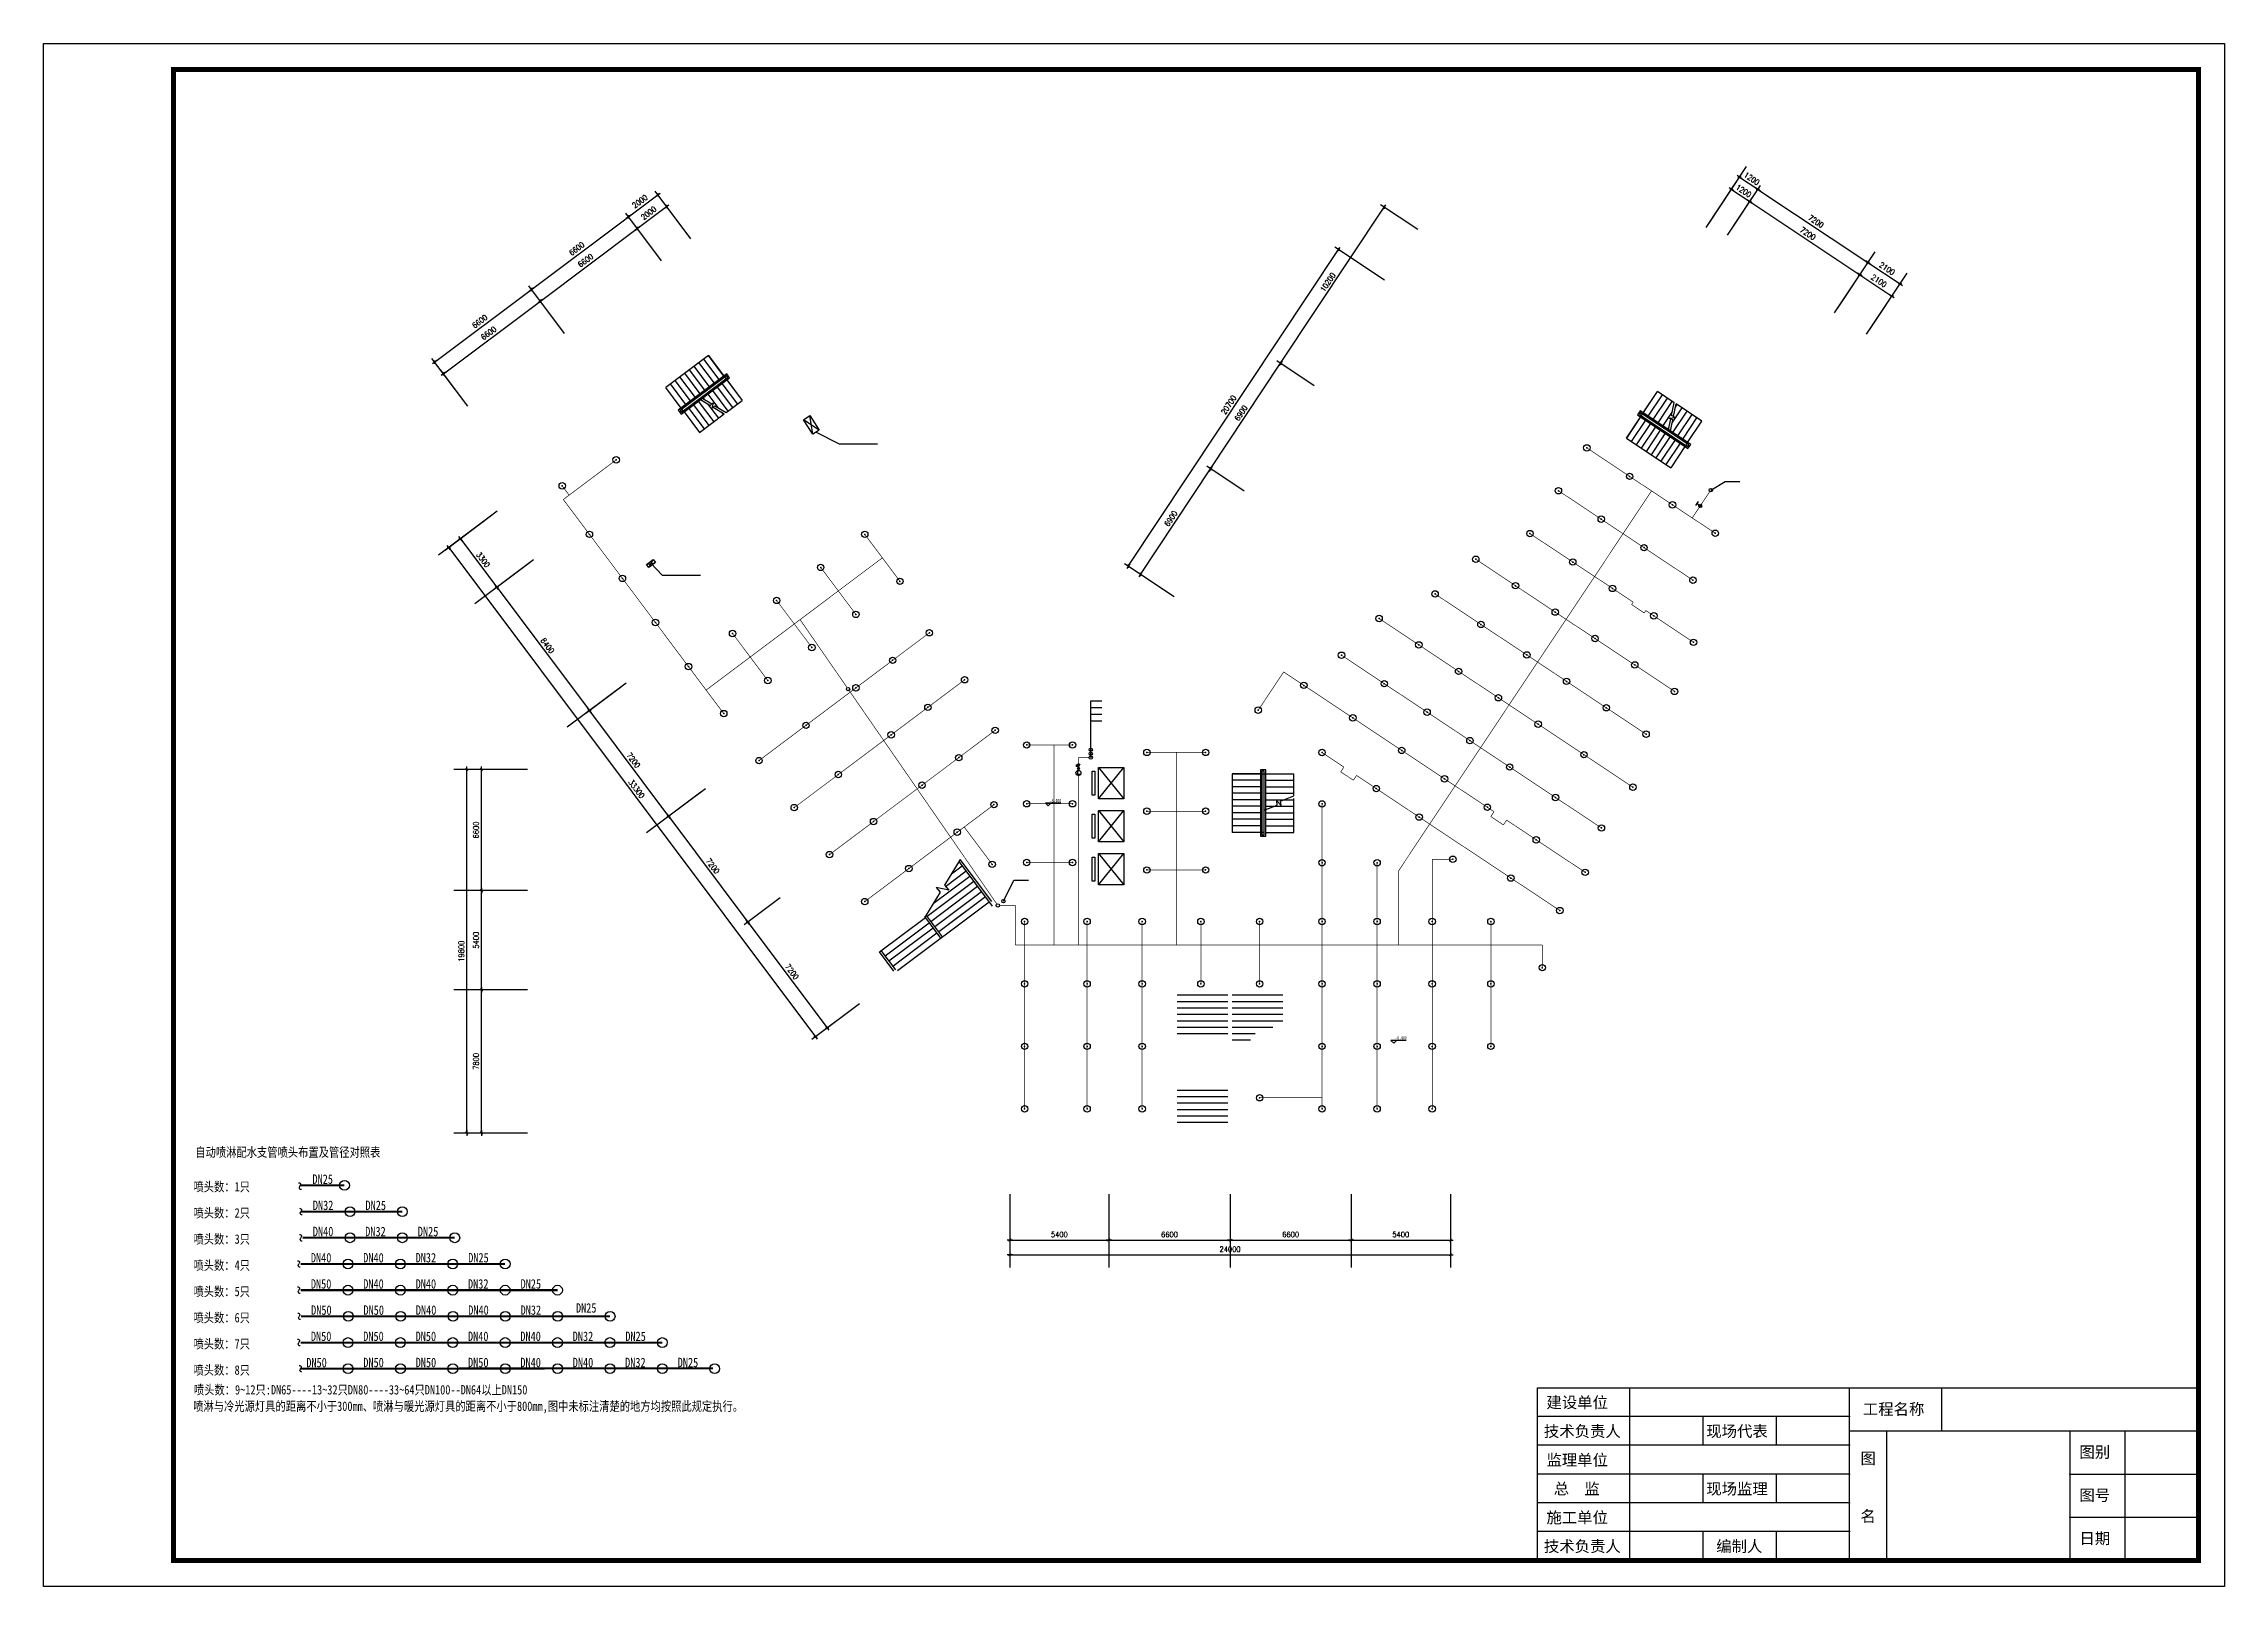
# Model space of a CAD drawing. Extents: x -149393 to 1177518, y -366685 to 296590.
# Drawn here: x 107848 to 226648, y -96685 to -12676 of the extents above; entities that cross this region are included whole.
import ezdxf
from ezdxf.enums import TextEntityAlignment as Align

# ---------------------------------------------------------------- set-up
doc = ezdxf.new("R2010")
doc.units = 0
doc.header["$LTSCALE"] = 1000
doc.header["$MEASUREMENT"] = 0
doc.linetypes.add('常规', pattern=[20, 10, 0, 10])
doc.layers.get('0').update_dxf_attribs({"linetype": 'CONTINUOUS'})
for name, color, linetype in [('AXIS', 3, 'CONTINUOUS'), ('DOTE', 1, 'CONTINUOUS'), ('EQUIP-动力', 3, 'CONTINUOUS'), ('EQUIP-消防', 3, 'CONTINUOUS'), ('OTHER', 7, 'CONTINUOUS'), ('P_PL_PT', 7, 'CONTINUOUS'), ('PIPE-给水', 3, 'CONTINUOUS'), ('PUB_TITLE', 253, 'CONTINUOUS'), ('STAIR', 2, 'CONTINUOUS'), ('TEL_SYMB', 3, 'CONTINUOUS'), ('TEL_TEXT', 7, 'CONTINUOUS'), ('WALL', 9, 'CONTINUOUS'), ('WIRE-消防', 3, '常规')]:
    doc.layers.add(name, color=color, linetype=linetype)
doc.styles.add('_TEL_DIM', font='', dxfattribs={"width": 0.8, "height": 3.5})
doc.styles.add('DIM_FONT', font='SIMPLEX.shx', dxfattribs={"width": 0.8})
doc.styles.add('HZ', font='')
doc.styles.get("Standard").update_dxf_attribs({"font": 'gbenor.shx', "bigfont": 'gbcbig.shx'})
doc.styles.add('宋体', font='')
doc.styles.get('_TEL_DIM').set_extended_font_data('SimSun')
doc.styles.get('HZ').set_extended_font_data('SimSun')
doc.styles.get('宋体').set_extended_font_data('SimSun')
doc.dimstyles.new('DIMN', dxfattribs={"dimtxt": 300, "dimasz": 1, "dimexe": 250, "dimexo": 300, "dimgap": 150, "dimtad": 1, "dimdec": 0, "dimdsep": 46, "dimtxsty": 'DIM_FONT', "dimblk": '_DIMX', "dimcen": 2.5, "dimclrt": 7, "dimadec": 0, "dimazin": 0, "dimtfac": 1, "dimtdec": 0, "dimtix": 1, "dimtmove": 2, "dimatfit": 3, "dimldrblk": '_DIMX', "dimfxl": 1, "dimtolj": 1, "dimarcsym": 0})

# ---------------------------------------------------------------- blocks, each defined once
blk = doc.blocks.new('_DIMX')
blk.add_line((-150, 0), (150, 0))
at = {"const_width": 50}
blk.add_lwpolyline([(-70, -70), (70, 70)], dxfattribs=at)
blk = doc.blocks.new('A$C1AEF7971')
at = {"layer": 'STAIR', "color": 59}
for p, q in [((2324, 4191), (0, 2448)), ((2388, 2491), (1549, 3610)), ((2646, 2685), (1807, 3803)), ((2905, 2878), (2065, 3997)), ((3163, 3072), (2324, 4191)), ((2324, 4191), (4160, 1743)), ((839, 1329), (0, 2448)), ((1097, 1523), (258, 2642)), ((1355, 1716), (516, 2835)), ((3321, 3190), (681, 1211)), ((1614, 1910), (775, 3029)), ((3306, 3090), (782, 1197)), ((839, 1000), (3478, 2980)), ((853, 1101), (3378, 2994)), ((3206, 3015), (882, 1272)), ((1872, 2104), (1033, 3223)), ((2130, 2297), (1291, 3416)), ((1935, 1912), (3278, 2919)), ((2804, 2474), (3643, 1355)), ((3062, 2668), (3902, 1549)), ((3378, 2994), (3306, 3090)), ((3478, 2980), (3321, 3190)), ((3321, 2862), (4160, 1743)), ((681, 1211), (839, 1000)), ((782, 1197), (853, 1101)), ((954, 1176), (882, 1272)), ((954, 1176), (1832, 1835)), ((1255, 1312), (2094, 194)), ((1513, 1506), (2352, 387)), ((1771, 1700), (2611, 581)), ((1832, 1835), (2420, 1473)), ((1935, 1912), (2510, 1558)), ((2030, 1893), (2085, 1819)), ((2280, 1559), (2869, 775)), ((2288, 2087), (2833, 1360)), ((2420, 1473), (2575, 1620)), ((2575, 1620), (2511, 1305)), ((2511, 1305), (2673, 1458)), ((2546, 2281), (3385, 1162)), ((2583, 1373), (3179, 1007)), ((2673, 1458), (3282, 1084)), ((3282, 1084), (4160, 1743)), ((997, 1119), (1836, 0)), ((1836, 0), (3179, 1007)), ((3028, 1099), (3127, 968))]:
    blk.add_line(p, q, dxfattribs=at)
at = {"layer": 'TEL_SYMB', "color": 59, "elevation": 1793}
blk.add_lwpolyline([(312, 1763, 0, 0, 0), (3339, 4033, 0, 0, 0), (4292, 2761, 0, 0, 0), (2973, 1771, 95.6, 0, 0), (2686, 1556, 0, 0, 0)], format="xyseb", dxfattribs=at)
at = {"layer": 'TEL_SYMB', "color": 59}
blk.add_lwpolyline([(1266, 491, 0, 0, 0), (2141, 1148, 95.6, 0, 0), (2428, 1363, 0, 0, 0)], format="xyseb", dxfattribs=at)
blk = doc.blocks.new('$equip$00001147')
blk.add_circle((0, 0), 0.5)
at = {"flags": 9}
blk.add_attdef('A', (0, 0), '', height=0.00002, dxfattribs=at)
blk = doc.blocks.new('$equip_U$00000304(cyc-PC)')
blk.add_point((0, 0))
blk.add_blockref('$equip$00001147', (0, 0))
at = {"color": 7, "style": '_TEL_DIM', "flags": 1}
blk.add_attdef('A', text='', height=0.00002, dxfattribs=at).set_placement((0, 0), align=Align.MIDDLE_CENTER)
blk = doc.blocks.new('$equip_U$00000299(cyc-PC)')
for p in [(0.51, 0.3), (0.3, 0)]:
    blk.add_line(p, (0.3, 0.3))
blk.add_lwpolyline([(0, -0.17), (0.6, 0.17), (0.6, -0.17), (0, 0.17)], close=True)
for p in [(0, 0), (0.6, 0)]:
    blk.add_point(p)
at = {"color": 7, "style": '_TEL_DIM', "flags": 1}
blk.add_attdef('A', text='', height=0.00002, dxfattribs=at).set_placement((0, 0), align=Align.MIDDLE_CENTER)
blk = doc.blocks.new('$equip_U$00000300(cyc-PC)')
for p, q in [((0.46, -0.11), (0.46, 0.16)), ((0.12, -0.11), (0.46, -0.11))]:
    blk.add_line(p, q)
blk.add_circle((0.32, 0), 0.324)
for p in [(0, 0), (0.65, 0)]:
    blk.add_point(p)
at = {"color": 7, "style": '_TEL_DIM', "flags": 1}
blk.add_attdef('A', text='', height=0.00002, dxfattribs=at).set_placement((0, 0), align=Align.MIDDLE_CENTER)
blk = doc.blocks.new('A$C6228083F')
for p, q in [((0, 209), (469, 0)), ((0, 0), (469, 209))]:
    blk.add_line(p, q)
blk.add_lwpolyline([(0, 209), (469, 209), (469, 0), (0, 0)], close=True)
blk = doc.blocks.new('$VALVE$00000497')
for p, q in [((78, 138), (-78, 138)), ((0, 50), (0, 138))]:
    blk.add_line(p, q)
at = {"const_width": 49.6}
blk.add_lwpolyline([(25, 0, 1), (-25, 0, 1)], format="xyb", close=True, dxfattribs=at)
blk.add_circle((0, 0), 50)
blk = doc.blocks.new('$equip_U$00000370(cyc-PC)')
for p in [(-0.15, 0), (0, 0), (0.15, 0), (0, -0.15)]:
    blk.add_point(p)
at = {"xscale": 0.00300000000061118, "yscale": 0.00300000000061118, "zscale": 0.00300000000061118}
blk.add_blockref('$VALVE$00000497', (0, 0), dxfattribs=at)
at = {"color": 7, "style": '_TEL_DIM', "flags": 1}
blk.add_attdef('A', text='', height=0.00002, dxfattribs=at).set_placement((0, 0), align=Align.MIDDLE_CENTER)
blk = doc.blocks.new('PM_PTA')
blk.add_circle((0, 0), 125)
blk = doc.blocks.new('FACE3_')
for p in [(-0.09, 0.24), (0.09, -0.24)]:
    blk.add_line(p, (0, 0))
for centre, start, end in [((0.17, 0.24), 80.7491, 179.8598), ((-0.17, -0.24), 260.7491, 359.8598)]:
    blk.add_arc(centre, 0.265, start, end)
blk = doc.blocks.new('A$C0D7E0F17')
at = {"layer": 'PIPE-给水', "linetype": 'Continuous', "ltscale": 1000, "const_width": 130}
for points in [[(10661, 15336), (7924, 15336)], [(14246, 13715), (7964, 13715)], [(17487, 12095), (8066, 12095)], [(20606, 10474), (7943, 10474)], [(17060, 10474), (14426, 10474)], [(20302, 10474), (17668, 10474)], [(23847, 8853), (7943, 8853)], [(13819, 8853), (11185, 8853)], [(17060, 8853), (14426, 8853)], [(20302, 8853), (17668, 8853)], [(23543, 8853), (20910, 8853)], [(27105, 7232), (7959, 7232)], [(26801, 7232), (24167, 7232)], [(30331, 5611), (7943, 5611)], [(13819, 5611), (11185, 5611)], [(17060, 5611), (14426, 5611)], [(20302, 5611), (17668, 5611)], [(23543, 5611), (20910, 5611)], [(26785, 5611), (24151, 5611)], [(30027, 5611), (27393, 5611)], [(33464, 4021), (7947, 3991)]]:
    blk.add_lwpolyline(points, dxfattribs=at)
at = {"layer": 'TEL_TEXT', "const_width": 130}
blk.add_lwpolyline([(13819, 10474), (11185, 10474)], dxfattribs=at)
at = {"layer": 'OTHER', "xscale": -405.2024999712594, "yscale": 405.202499971143, "zscale": 405.2024999711728}
for p in [(7906, 15288), (7962, 13715), (7962, 12095), (7839, 10474), (7839, 8853), (7855, 7232), (7839, 5611), (7943, 3992)]:
    blk.add_blockref('FACE3_', p, dxfattribs=at)
at = {"layer": 'P_PL_PT', "xscale": 2.43121499940753, "yscale": 2.43121499940753, "zscale": 2.43121499940753}
for p in [(10661, 15336), (11004, 13715), (14246, 13715), (11004, 12095), (14246, 12095), (17487, 12095), (10881, 10474), (14123, 10474), (17364, 10474), (10881, 8853), (14123, 8853), (17364, 8853), (20606, 8853), (23847, 8853), (10897, 7232), (14139, 7232), (17380, 7232), (20622, 7232), (23864, 7232), (27105, 7232), (10881, 5611), (14123, 5611), (17364, 5611), (20606, 5611), (23847, 5611), (27089, 5611), (30331, 5611), (10885, 3991), (14127, 3991), (17368, 3991), (20610, 3991), (23851, 3991), (27093, 3991), (30335, 3991), (33576, 3991)]:
    blk.add_blockref('PM_PTA', p, dxfattribs=at)
at = {"layer": 'TEL_TEXT', "xscale": 2.43121499940753, "yscale": 2.43121499940753, "zscale": 2.43121499940753}
blk.add_blockref('PM_PTA', (20606, 10474), dxfattribs=at)
at = {"layer": 'TEL_TEXT', "style": '_TEL_DIM', "width": 0.8}
for s, height, p in [('自动喷淋配水支管喷头布置及管径对照表', 583.29, (1426, 17102)), ('喷头数：1只', 583.3, (1310, 14964)), ('喷头数：2只', 583.3, (1310, 13344)), ('喷头数：3只', 583.3, (1310, 11723)), ('喷头数：4只', 583.3, (1310, 10102)), ('喷头数：5只', 583.3, (1310, 8481)), ('喷头数：6只', 583.3, (1310, 6860)), ('喷头数：7只', 583.3, (1310, 5240)), ('喷头数：8只', 583.3, (1310, 3619)), ('喷头数：9~12只:DN65----13~32只DN80----33~64只DN100--DN64以上DN150', 583.29, (1336, 2399)), ('喷淋与冷光源灯具的距离不小于300mm、喷淋与暖光源灯具的距离不小于800mm,图中未标注清楚的地方均按照此规定执行。', 583.29, (1294, 1381))]:
    blk.add_text(s, height=height, dxfattribs=at).set_placement(p)
for s, p in [('DN25', (9313, 16016)), ('DN32', (9337, 14395)), ('DN25', (12594, 14395)), ('DN40', (9337, 12775)), ('DN32', (12578, 12775)), ('DN25', (15835, 12775)), ('DN40', (9214, 11154)), ('DN40', (12455, 11154)), ('DN32', (15697, 11154)), ('DN25', (18954, 11154)), ('DN50', (9214, 9533)), ('DN40', (12455, 9533)), ('DN40', (15697, 9533)), ('DN32', (18938, 9533)), ('DN25', (22195, 9533)), ('DN50', (9230, 7912)), ('DN50', (12471, 7912)), ('DN40', (15713, 7912)), ('DN40', (18955, 7912)), ('DN32', (22196, 7912)), ('DN25', (25624, 8046)), ('DN50', (9214, 6291)), ('DN50', (12455, 6291)), ('DN50', (15697, 6291)), ('DN40', (18938, 6291)), ('DN40', (22180, 6291)), ('DN32', (25422, 6291)), ('DN25', (28679, 6291)), ('DN50', (8931, 4663)), ('DN50', (12459, 4670)), ('DN50', (15701, 4670)), ('DN50', (18942, 4670)), ('DN40', (22184, 4670)), ('DN40', (25426, 4670)), ('DN32', (28667, 4670)), ('DN25', (31924, 4670))]:
    blk.add_text(s, height=583.3, dxfattribs=at).set_placement(p, align=Align.TOP_CENTER)
blk = doc.blocks.new('会签栏')
at = {"layer": 'PUB_TITLE', "color": 4, "lineweight": 30}
blk.add_lwpolyline([(-18000, 0), (-18000, 4700), (0, 4700)], dxfattribs=at)
at = {"layer": 'PUB_TITLE', "color": 4}
for points in [[(-15500, 4700), (-15500, 0)], [(-9500, 0), (-9500, 4700)], [(-7000, 4700), (-7000, 3525)], [(-9500, 3917), (-18000, 3917)], [(-13500, 3917), (-13500, 3133)], [(-11500, 3917), (-11500, 3133)], [(-9500, 3133), (-18000, 3133)], [(-9500, 3525), (0, 3525)], [(-8500, 3525), (-8500, 0)], [(-3500, 3525), (-3500, 0)], [(-2000, 3525), (-2000, 0)], [(-9500, 2350), (-18000, 2350)], [(-13500, 2350), (-13500, 1567)], [(-11500, 2350), (-11500, 1567)], [(-3500, 2350), (0, 2350)], [(-9500, 1567), (-18000, 1567)], [(-9500, 783), (-18000, 783)], [(-13500, 783), (-13500, 0)], [(-11500, 783), (-11500, 0)], [(-3500, 1175), (0, 1175)]]:
    blk.add_lwpolyline(points, dxfattribs=at)
at = {"layer": 'PUB_TITLE'}
for p in [(-9500, 3917), (-9500, 3133), (-9500, 2350), (-9500, 1567), (-9500, 783), (-3500, 1175)]:
    blk.add_point(p, dxfattribs=at)
at = {"layer": 'PUB_TITLE', "color": 4}
blk.add_point((-3500, 2350), dxfattribs=at)
at = {"lineweight": -3, "style": '宋体'}
for s, p in [('建设单位', (-17758, 4147)), ('工程名称', (-9140, 3965)), ('技术负责人', (-17828, 3363)), ('现场代表', (-13405, 3363)), ('图别', (-3241, 2796)), ('监理单位', (-17758, 2580)), ('图', (-9206, 2624)), ('总  监', (-17560, 1797)), ('现场监理', (-13405, 1797)), ('图号', (-3241, 1621)), ('施工单位', (-17758, 1013)), ('名', (-9206, 1049)), ('日期', (-3241, 446)), ('技术负责人', (-17828, 230)), ('编制人', (-13134, 230))]:
    blk.add_text(s, height=307, dxfattribs=at).set_placement(p)
blk = doc.blocks.new('GJGHJGHJ')
at = {"color": 59}
for p, q in [((164876.1, -78848.7), (166266.3, -80548.7)), ((164876.1, -80548.7), (166266.3, -78848.7)), ((162822, -80787.4), (161986.9, -80787.8)), ((161986.9, -80787.8), (162135.3, -80937.7)), ((162135.3, -80937.7), (162287.4, -80787.6)), ((164876.1, -81188.7), (166266.3, -82888.7)), ((164876.1, -82888.7), (166266.3, -81188.7)), ((164876.1, -83528.7), (166266.3, -85228.7)), ((164876.1, -85228.7), (166266.3, -83528.7)), ((181648.8, -93703.3), (180813.6, -93703.8)), ((180813.6, -93703.8), (180962.1, -93853.6)), ((180962.1, -93853.6), (181114.2, -93703.6))]:
    blk.add_line(p, q, dxfattribs=at)
for points in [[(164546.1, -79048.7), (164674.6, -79048.7), (164674.6, -80348.7), (164546.1, -80348.7)], [(164876.1, -78848.7), (166266.3, -78848.7), (166266.3, -80548.7), (164876.1, -80548.7)], [(164546.1, -81388.7), (164674.6, -81388.7), (164674.6, -82688.7), (164546.1, -82688.7)], [(164876.1, -81188.7), (166266.3, -81188.7), (166266.3, -82888.7), (164876.1, -82888.7)], [(164546.1, -83728.7), (164674.6, -83728.7), (164674.6, -85028.7), (164546.1, -85028.7)], [(164876.1, -83528.7), (166266.3, -83528.7), (166266.3, -85228.7), (164876.1, -85228.7)]]:
    blk.add_lwpolyline(points, close=True, dxfattribs=at)
at = {"layer": 'AXIS'}
for p, q in [((197977, -49445.7), (200190.6, -46114)), ((204973.6, -54094.2), (207187.1, -50762.5)), ((206722.7, -55256.3), (208936.3, -51924.6)), ((132126.5, -64889.7), (128926.5, -67289.7)), ((134106.5, -67529.7), (130906.5, -69929.7)), ((134106.5, -67529.7), (130906.5, -69929.7)), ((139146.5, -74249.7), (135946.5, -76649.7)), ((133771.7, -78948.7), (129771.7, -78948.7)), ((143466.5, -80009.7), (140266.5, -82409.7)), ((133771.7, -85548.7), (129771.7, -85548.7)), ((133771.7, -85548.7), (129771.7, -85548.7)), ((133771.7, -90948.7), (129771.7, -90948.7)), ((133771.7, -90948.7), (129771.7, -90948.7)), ((133771.7, -98748.7), (129771.7, -98748.7)), ((160049.8, -102074.4), (160049.8, -106074.4)), ((165449.8, -102074.4), (165449.8, -106074.4)), ((172049.8, -102074.4), (172049.8, -106074.4)), ((178649.8, -102074.4), (178649.8, -106074.4)), ((184049.8, -102074.4), (184049.8, -106074.4))]:
    blk.add_line(p, q, dxfattribs=at)
at = {"layer": 'DOTE', "color": 59}
for p, q in [((171929.8, -91248.7), (169169.8, -91248.7)), ((174929.8, -91248.7), (172169.8, -91248.7)), ((171929.8, -91598.7), (169169.8, -91598.7)), ((171929.8, -91948.7), (169169.8, -91948.7)), ((171929.8, -92298.7), (169169.8, -92298.7)), ((171929.8, -92648.7), (169169.8, -92648.7)), ((174929.8, -91598.7), (172169.8, -91598.7)), ((174929.8, -91948.7), (172169.8, -91948.7)), ((174929.8, -92298.7), (172169.8, -92298.7)), ((174929.8, -92648.7), (172169.8, -92648.7)), ((171929.8, -92998.7), (169169.8, -92998.7)), ((171929.8, -93348.7), (169169.8, -93348.7)), ((174373.5, -92998.7), (172169.8, -92998.7)), ((173419.4, -93348.7), (172169.8, -93348.7)), ((173156.1, -93698.7), (172169.8, -93698.7)), ((171929.8, -96428.7), (169169.8, -96428.7)), ((171929.8, -96778.7), (169169.8, -96778.7)), ((171929.8, -97128.7), (169169.8, -97128.7)), ((171929.8, -97478.7), (169169.8, -97478.7)), ((171929.8, -97828.7), (169169.8, -97828.7)), ((171929.8, -98178.7), (169169.8, -98178.7))]:
    blk.add_line(p, q, dxfattribs=at)
at = {"layer": 'STAIR', "color": 59}
for p, q in [((143632.5, -56410.1), (141308.9, -58152.9)), ((143697.1, -58109.9), (142858, -56991.1)), ((143955.3, -57916.2), (143116.2, -56797.4)), ((144213.5, -57722.6), (143374.4, -56603.8)), ((144471.7, -57529), (143632.5, -56410.1)), ((143632.5, -56410.1), (145468.5, -58858.1)), ((142148, -59271.7), (141308.9, -58152.9)), ((142406.2, -59078.1), (141567, -57959.3)), ((142664.3, -58884.4), (141825.2, -57765.6)), ((144629.4, -57410.6), (141990.2, -59390.1)), ((142922.5, -58690.8), (142083.4, -57572)), ((144615.1, -57511), (142090.6, -59404.4)), ((142148, -59600.4), (144787.2, -57621)), ((142162.3, -59500), (144686.8, -57606.7)), ((144514.7, -57586.3), (142191, -59329.1)), ((143180.7, -58497.2), (142341.6, -57378.3)), ((143438.9, -58303.5), (142599.8, -57184.7)), ((143243.6, -58689.1), (144586.4, -57682)), ((144113.1, -58126.6), (144952.2, -59245.4)), ((144371.2, -57933), (145210.4, -59051.8)), ((144686.8, -57606.7), (144615.1, -57511)), ((144787.2, -57621), (144629.4, -57410.6)), ((144629.4, -57739.3), (145468.5, -58858.1)), ((141990.2, -59390.1), (142148, -59600.4)), ((142262.7, -59424.7), (142191, -59329.1)), ((142262.7, -59424.7), (143140.8, -58766.2)), ((142563.9, -59288.5), (143403, -60407.3)), ((142822.1, -59094.8), (143661.2, -60213.6)), ((143080.3, -58901.2), (143919.4, -60020)), ((143140.8, -58766.2), (143729.2, -59127.7)), ((143243.6, -58689.1), (143819.1, -59042.7)), ((143338.5, -58707.5), (143393.9, -58781.4)), ((143589.1, -59041.6), (144177.6, -59826.3)), ((143596.7, -58513.9), (144142.2, -59241.2)), ((143729.2, -59127.7), (143884.1, -58981.1)), ((143884.1, -58981.1), (143819.6, -59296.1)), ((143819.6, -59296.1), (143981.7, -59142.6)), ((143854.9, -58320.3), (144694, -59439.1)), ((143891.9, -59227.7), (144487.7, -59593.8)), ((143981.7, -59142.6), (144590.5, -59516.7)), ((144590.5, -59516.7), (145468.5, -58858.1)), ((142090.6, -59404.4), (142162.3, -59500)), ((142305.7, -59482.1), (143144.9, -60600.9)), ((143144.9, -60600.9), (144487.7, -59593.8)), ((144337.3, -59501.4), (144435.8, -59632.7)), ((172169.8, -79185.4), (172169.8, -82374.8)), ((173705.4, -79185.4), (172169.8, -79185.4)), ((172169.8, -79185.4), (175529.8, -79185.4)), ((173705.4, -79539.8), (172169.8, -79539.8)), ((173994.1, -78968.9), (173705.4, -78968.9)), ((173705.4, -78968.9), (173705.4, -82591.4)), ((173915.4, -79047.6), (173784.1, -79047.6)), ((173784.1, -79047.6), (173784.1, -82512.6)), ((173784.1, -79185.4), (173784.1, -82374.8)), ((173915.4, -82512.6), (173915.4, -79047.6)), ((173915.4, -81028.5), (173915.4, -79185.4)), ((173994.1, -82591.4), (173994.1, -78968.9)), ((173994.1, -79185.4), (175529.8, -79185.4)), ((173994.1, -79539.8), (175529.8, -79539.8)), ((175529.8, -80390.6), (175529.8, -79185.4)), ((173705.4, -79894.2), (172169.8, -79894.2)), ((173705.4, -80248.6), (172169.8, -80248.6)), ((173705.4, -80602.9), (172169.8, -80602.9)), ((173994.1, -79894.2), (175529.8, -79894.2)), ((173994.1, -80248.6), (175529.8, -80248.6)), ((173994.1, -80602.9), (174992.4, -80602.9)), ((174620.7, -80890.9), (174593.9, -80658.3)), ((174593.9, -80658.3), (174828.1, -80922.4)), ((174800.1, -80678.9), (175529.8, -80390.6)), ((174828.1, -80922.4), (174800.1, -80678.9)), ((174992.4, -80602.9), (175529.8, -80602.9)), ((175529.8, -82374.8), (175529.8, -80531.7)), ((173705.4, -80957.3), (172169.8, -80957.3)), ((173705.4, -81311.7), (172169.8, -81311.7)), ((173705.4, -81666.1), (172169.8, -81666.1)), ((173915.4, -81169.6), (174620.7, -80890.9)), ((173915.4, -82374.8), (173915.4, -81169.6)), ((173994.1, -80957.3), (174452.7, -80957.3)), ((173994.1, -81311.7), (175529.8, -81311.7)), ((173994.1, -81666.1), (175529.8, -81666.1)), ((174452.7, -80957.3), (175529.8, -80957.3)), ((173705.4, -82020.4), (172169.8, -82020.4)), ((173705.4, -82374.8), (172169.8, -82374.8)), ((173705.4, -82591.4), (173994.1, -82591.4)), ((173915.4, -82374.8), (173784.1, -82374.8)), ((173784.1, -82512.6), (173915.4, -82512.6)), ((173994.1, -82020.4), (175529.8, -82020.4)), ((173994.1, -82374.8), (175529.8, -82374.8)), ((157349.8, -83858), (156488.7, -85259.5)), ((156871.8, -84636), (157459.9, -84194.9)), ((159116.9, -86404.1), (157285.6, -83962.6)), ((159068.3, -86140), (157349.8, -83858)), ((155545.8, -86943), (158089.9, -85034.9)), ((155755.8, -87223), (158299.9, -85314.9)), ((155874.5, -86259), (157879.9, -84754.9)), ((156737.7, -85522.5), (156030.7, -85377.8)), ((156030.7, -85377.8), (156264.3, -85624.6)), ((156488.7, -85259.5), (156737.7, -85522.5)), ((156544.8, -85318.7), (157669.9, -84474.9)), ((153937.6, -89899.1), (158929.9, -86154.9)), ((156264.3, -85624.6), (155461.7, -86930.8)), ((155965.7, -87503), (158509.9, -85594.9)), ((156175.7, -87783.1), (158719.9, -85874.9)), ((156714.5, -87379), (158719.9, -85874.9)), ((152953.8, -88887), (155449.8, -87015)), ((153259.8, -89095), (155659.8, -87295)), ((153469.7, -89375.1), (155869.7, -87575)), ((153679.6, -89655.1), (156079.7, -87855.1)), ((155413.7, -86966.8), (155509.7, -86894.8)), ((156289.6, -88135.1), (155413.7, -86966.8)), ((156385.6, -88063.1), (155509.7, -86894.8)), ((153737.1, -89931.8), (152953.8, -88887)), ((153833.1, -89859.8), (153049.8, -88815))]:
    blk.add_line(p, q, dxfattribs=at)
at = {"layer": 'TEL_SYMB', "color": 59, "elevation": 1793}
blk.add_lwpolyline([(141620.8, -58837.8, 0, 0, 0), (144647.4, -56567.9, 0, 0, 0), (145601.2, -57839.7, 0, 0, 0), (144281.6, -58829.5, 95.6, 0, 0), (143994.7, -59044.6, 0, 0, 0)], format="xyseb", dxfattribs=at)
at = {"layer": 'TEL_SYMB', "color": 59}
for points in [[(142574.7, -60109.6, 0, 0, 0), (143449.7, -59453.4, 95.6, 0, 0), (143736.5, -59238.3, 0, 0, 0)], [(174722.6, -82552, 0, 0, 0), (174722.6, -81351.1, 105, 0, 0), (174722.6, -80957.3, 0, 0, 0)]]:
    blk.add_lwpolyline(points, format="xyseb", dxfattribs=at)
at = {"rotation": 109.501830446718}
blk.add_blockref('A$C1AEF7971', (198364.8, -61709.4), dxfattribs=at)
at = {"color": 59, "style": 'HZ', "width": 0.7}
for p in [(162223.3, -80739.8), (181050, -93655.8)]:
    blk.add_text('-8.400', height=183.52, dxfattribs=at).set_placement(p)
at = {"layer": 'AXIS'}
for p1, p2, distance in [((141257.6, -51492.6), (142857.6, -50292.6), 3300), ((197977, -49445.7), (198976.5, -50109.7), 3300), ((197977, -49445.7), (198976.5, -50109.7), 2500), ((198976.5, -50109.7), (204973.6, -54094.2), 3300), ((135977.6, -55452.6), (141257.6, -51492.6), 3300), ((141257.6, -51492.6), (142857.6, -50292.6), 2500), ((176886.5, -58217.8), (182531.1, -49722), 2500), ((198976.5, -50109.7), (204973.6, -54094.2), 2500), ((135977.6, -55452.6), (141257.6, -51492.6), 2500), ((169249.7, -69712.2), (180704.9, -52470.7), 3300), ((204973.6, -54094.2), (206722.7, -55256.3), 3300), ((204973.6, -54094.2), (206722.7, -55256.3), 2500), ((130697.6, -59412.6), (135977.6, -55452.6), 3300), ((130697.6, -59412.6), (135977.6, -55452.6), 2500), ((173068.1, -63965), (176886.5, -58217.8), 2500), ((169249.7, -69712.2), (173068.1, -63965), 2500), ((132126.5, -64889.7), (152106.6, -91529.7), -3300), ((132126.5, -64889.7), (134106.5, -67529.7), -2500), ((134106.5, -67529.7), (139146.5, -74249.7), -2500), ((139146.5, -74249.7), (143466.5, -80009.7), -2500), ((133471.7, -98748.7), (133471.7, -78948.7), 3000), ((133771.7, -85548.7), (133771.7, -78948.7), 2500), ((143466.5, -80009.7), (147786.5, -85769.7), -2500), ((133771.7, -90948.7), (133771.7, -85548.7), 2500), ((147786.5, -85769.7), (152106.6, -91529.7), -2500), ((133771.7, -98748.7), (133771.7, -90948.7), 2500), ((160049.8, -102074.4), (165449.8, -102074.4), -2500), ((160049.8, -102074.4), (184049.8, -102074.4), -3300), ((165449.8, -102074.4), (172049.8, -102074.4), -2500), ((172049.8, -102074.4), (178649.8, -102074.4), -2500), ((178649.8, -102074.4), (184049.8, -102074.4), -2500)]:
    blk.add_aligned_dim(p1=p1, p2=p2, distance=distance, dimstyle='DIMN', dxfattribs=at).render()

msp = doc.modelspace()

# ---------------------------------------------------------------- linework, layer by layer
for p, q in [((164889.1, -48823.9), (165494.8, -48823.9)), ((164889.1, -49188.1), (165494.8, -49188.1)), ((164889.1, -49552.3), (165494.8, -49552.3))]:
    msp.add_line(p, q)
for points in [[(149924.6, -33834.4), (151186.3, -34472.1), (153266, -34472.1)], [(198664.7, -36988.7), (199450.9, -36513.4), (200256.7, -36513.4)], [(140936.3, -40987.3), (141552, -41624.9), (143631.8, -41624.9)], [(164889.1, -51554.5), (164889.1, -48459.8), (165494.8, -48459.8)], [(160138, -59372), (160694.7, -58222.2), (161500.6, -58222.2)]]:
    msp.add_lwpolyline(points)
for centre in [(198664.7, -36988.7), (151674.1, -47822), (164889.1, -51124.1), (164889.1, -51347.5), (164889.1, -51554.5), (160138, -59372), (159829.9, -59604.9)]:
    msp.add_circle(centre, 90.8)
at = {"layer": 'PUB_TITLE'}
msp.add_lwpolyline([(107847.9, -12676.1), (226647.9, -12676.1), (226647.9, -96684.6), (107847.9, -96684.6)], close=True, dxfattribs=at)
at = {"layer": 'PUB_TITLE', "const_width": 270.7}
msp.add_lwpolyline([(114919.4, -14090.4), (225233.6, -14090.4), (225233.6, -95270.4), (114919.4, -95270.4), (114919.4, -14090.4)], close=True, dxfattribs=at)
at = {"layer": 'WIRE-消防', "linetype": '常规', "const_width": 35}
for points in [[(139038.2, -35341.6), (136158.2, -37501.6)], [(191917.7, -34690.4), (194249.9, -36239.9)], [(136100, -36757.4), (136478.2, -37261.6)], [(194249.9, -36239.9), (196582.1, -37789.4)], [(137580, -39397.4), (136158.2, -37501.6)], [(195442.8, -37032.5), (181673.1, -57701.7)], [(190368.2, -37022.6), (192700.4, -38572.1)], [(196582.1, -37789.4), (198914.2, -39338.9)], [(198614.4, -37064.3), (197657.8, -38504.2)], [(192700.4, -38572.1), (195032.6, -40121.6)], [(137580, -39397.4), (139380, -41797.3)], [(152580, -39397.3), (154500, -41957.3)], [(188818.7, -39354.8), (191150.9, -40904.3)], [(195032.6, -40121.6), (197697.9, -41892.5)], [(153540, -40677.3), (143940, -47877.3)], [(150180, -41197.3), (152100, -43757.3)], [(185865.4, -40754.3), (188031, -42193.1)], [(191150.9, -40904.3), (193316.5, -42343.1)], [(139380, -41797.3), (141180, -44197.3)], [(183649.5, -42643.7), (186148.3, -44303.9)], [(188031, -42193.1), (190196.6, -43631.9)], [(193316.5, -42343.1), (194440.1, -43089.6)], [(147780, -42997.3), (149700, -45557.3)], [(190196.6, -43631.9), (192362.2, -45070.7)], [(194440.1, -43089.6), (194353.5, -43219.5)], [(194353.5, -43219.5), (195041.5, -43676.6)], [(195128, -43546.7), (195041.5, -43676.6)], [(195128, -43546.7), (195565.4, -43837.3)], [(195565.4, -43837.3), (197731, -45276.1)], [(141180, -44197.3), (142980, -46597.3)], [(145380, -44797.3), (147300, -47357.3)], [(149056.4, -44040.1), (151622.4, -47747.4)], [(156100, -44757.3), (154100, -46257.3)], [(180600.8, -43979.8), (182766.4, -45418.6)], [(186148.3, -44303.9), (188647.1, -45964.1)], [(192362.2, -45070.7), (194527.8, -46509.6)], [(154100, -46257.3), (152100, -47757.3)], [(178551.4, -45979.8), (180883.7, -47529.5)], [(182766.4, -45418.6), (184932, -46857.5)], [(188647.1, -45964.1), (190812.7, -47402.9)], [(142980, -46597.3), (144900, -49157.3)], [(158020, -47317.3), (156020, -48817.3)], [(174017.3, -48970.4), (175400.8, -46888.1)], [(176500.7, -47620.6), (175400.8, -46888.1)], [(180883.7, -47529.5), (183215.9, -49079)], [(184932, -46857.5), (187097.6, -48296.3)], [(190812.7, -47402.9), (192978.3, -48841.7)], [(194527.8, -46509.6), (196693.4, -47948.4)], [(152100, -47757.3), (149380, -49797.3)], [(151725.8, -47896.7), (159778.2, -59530.2)], [(176500.7, -47620.6), (179167.1, -49390.4)], [(187097.6, -48296.3), (189263.2, -49735.1)], [(149380, -49797.3), (146820, -51717.3)], [(156020, -48817.3), (154020, -50317.3)], [(179167.1, -49390.4), (181832.4, -51161.3)], [(183215.9, -49079), (185548.1, -50628.5)], [(189263.2, -49735.1), (191761.9, -51395.3)], [(192978.3, -48841.7), (195143.9, -50280.5)], [(154020, -50317.3), (151140, -52477.3)], [(159684, -50069.3), (157700, -51557.3)], [(161401.2, -50868.5), (163901.2, -50868.5)], [(162889.2, -50868.5), (162889.2, -61763.9)], [(185548.1, -50628.5), (187713.7, -52067.3)], [(157700, -51557.3), (155700, -53057.3)], [(164798.3, -51554.5), (164223.6, -51554.5)], [(164223.6, -51912.1), (164223.6, -51554.5)], [(164223.6, -52164.5), (164223.6, -52256.4)], [(167950.5, -51273.4), (171150.5, -51273.4)], [(169550.5, -51273.4), (169550.5, -61763.9)], [(177491.6, -51278.7), (178682.5, -52069.9)], [(178682.5, -52069.9), (178509.5, -52329.7)], [(181832.4, -51161.3), (184164.6, -52710.8)], [(187713.7, -52067.3), (190212.4, -53727.4)], [(191761.9, -51395.3), (194427.3, -53166.1)], [(151140, -52477.3), (148740, -54277.3)], [(155700, -53057.3), (153060, -55037.3)], [(164223.6, -52528.5), (164223.6, -61763.9)], [(178509.5, -52329.7), (179197.4, -52786.7)], [(179370.5, -52527), (179197.4, -52786.7)], [(179370.5, -52527), (180448.9, -53243.6)], [(180448.9, -53243.6), (182781.1, -54793.1)], [(184164.6, -52710.8), (186496.8, -54260.3)], [(159620, -54117.3), (157620, -55617.3)], [(161401.2, -54068.5), (162889.2, -54068.5)], [(162889.2, -54068.5), (163901.2, -54068.5)], [(167950.5, -54473.4), (171150.5, -54473.4)], [(177491.6, -54078.4), (177491.6, -57278.4)], [(186496.8, -54260.3), (186858.6, -54500.6)], [(186858.6, -54500.6), (186685.6, -54760.4)], [(190212.4, -53727.4), (192711.2, -55387.6)], [(153060, -55037.3), (150660, -56837.3)], [(157620, -55617.3), (154980, -57597.3)], [(159521.3, -57368.6), (157996.2, -55335.2)], [(182781.1, -54793.1), (187778.7, -58113.4)], [(186685.6, -54760.4), (187373.5, -55217.4)], [(187546.6, -54957.7), (187373.5, -55217.4)], [(187546.6, -54957.7), (189162.1, -56031.1)], [(189162.1, -56031.1), (191827.5, -57802)], [(154980, -57597.3), (152580, -59397.3)], [(161401.2, -57268.5), (162889.2, -57268.5)], [(162889.2, -57268.5), (163901.2, -57268.5)], [(167950.5, -57673.4), (171150.5, -57673.4)], [(177491.6, -57278.4), (177491.6, -60478.4)], [(180491.6, -57278.4), (180491.6, -60478.4)], [(181673.1, -61763.9), (181673.1, -57701.7)], [(183491.6, -60478.4), (183491.6, -57092.2)], [(184615.3, -57092.2), (183491.6, -57092.2)], [(187778.7, -58113.4), (190444, -59884.3)], [(159920.7, -59602.4), (160777.8, -59602.4)], [(160777.8, -59602.4), (160777.8, -61763.9)], [(161291.6, -60478.4), (161291.6, -63878.4)], [(164691.6, -60478.4), (164691.6, -63878.4)], [(167691.6, -60478.4), (167691.6, -63878.4)], [(170891.6, -60478.4), (170891.6, -63878.4)], [(174091.6, -60478.4), (174091.6, -63878.4)], [(177491.6, -60478.4), (177491.6, -63878.4)], [(180491.6, -60478.4), (180491.6, -63878.4)], [(183491.6, -60478.4), (183491.6, -63878.4)], [(186691.6, -60478.4), (186691.6, -63878.4)], [(160777.8, -61763.9), (189491.6, -61763.9)], [(189491.6, -62995.8), (189491.6, -61763.9)], [(161291.6, -63878.4), (161291.6, -67278.4)], [(164691.6, -63878.4), (164691.6, -67278.4)], [(167691.6, -63878.4), (167691.6, -67278.4)], [(177491.6, -63878.4), (177491.6, -67278.4)], [(180491.6, -63878.4), (180491.6, -67278.4)], [(183491.6, -63878.4), (183491.6, -67278.4)], [(186691.6, -63878.4), (186691.6, -67278.4)], [(161291.6, -67278.4), (161291.6, -70678.4)], [(164691.6, -67278.4), (164691.6, -70678.4)], [(167691.6, -67278.4), (167691.6, -70678.4)], [(177491.6, -67278.4), (177491.6, -70678.4)], [(180491.6, -67278.4), (180491.6, -70678.4)], [(183491.6, -67278.4), (183491.6, -70678.4)], [(174091.6, -70077.8), (177491.6, -70077.8)]]:
    msp.add_lwpolyline(points, dxfattribs=at)

# ---------------------------------------------------------------- block references
msp.add_blockref('GJGHJGHJ', (431.5, 26750.4))
at = {"xscale": 2.00000000000146, "yscale": 2.00000000000146, "zscale": 2.00000000000146, "rotation": 122.4685561404757}
msp.add_blockref('A$C6228083F', (150100.9, -33722.2), dxfattribs=at)
at = {"rotation": 36.87000000013263}
msp.add_blockref('A$C6228083F', (140811.3, -41211.6), dxfattribs=at)
at = {"xscale": 0.8799999998882413, "yscale": 0.8799999998882413, "zscale": 0.8799999998882413}
msp.add_blockref('A$C0D7E0F17', (114857.2, -88345.8), dxfattribs=at)
at = {"layer": 'EQUIP-动力', "xscale": 550.0000000000028, "yscale": 550.0000000000028, "zscale": 550.0000000000028, "rotation": 56.39999999999991}
msp.add_blockref('$equip_U$00000370(cyc-PC)', (198093.2, -37848.8), dxfattribs=at)
at = {"layer": 'EQUIP-消防', "xscale": 350, "yscale": 350, "zscale": 350}
for p in [(139038.2, -35341.6), (191917.7, -34690.4), (136100, -36757.4), (194249.9, -36239.9), (190368.2, -37022.6), (196582.1, -37789.4), (188818.7, -39354.8), (192700.4, -38572.1), (198914.2, -39338.9), (137580, -39397.4), (152580, -39397.3), (195032.6, -40121.6), (150180, -41197.3), (185865.4, -40754.3), (191150.9, -40904.3), (139380, -41797.3), (154500, -41957.3), (183649.5, -42643.7), (188031, -42193.1), (193316.5, -42343.1), (197697.9, -41892.5), (147780, -42997.3), (152100, -43757.3), (180600.8, -43979.8), (190196.6, -43631.9), (195565.4, -43837.3), (141180, -44197.3), (145380, -44797.3), (156100, -44757.3), (186148.3, -44303.9), (192362.2, -45070.7), (197731, -45276.1), (149700, -45557.3), (154100, -46257.3), (178551.4, -45979.8), (182766.4, -45418.6), (188647.1, -45964.1), (142980, -46597.3), (147300, -47357.3), (158020, -47317.3), (176500.7, -47620.6), (180883.7, -47529.5), (184932, -46857.5), (190812.7, -47402.9), (194527.8, -46509.6), (152100, -47757.3), (156020, -48817.3), (187097.6, -48296.3), (192978.3, -48841.7), (196693.4, -47948.4), (144900, -49157.3), (149380, -49797.3), (159684, -50069.3), (174017.3, -48970.4), (179167.1, -49390.4), (183215.9, -49079), (189263.2, -49735.1), (154020, -50317.3), (161401.2, -50868.5), (163901.2, -50868.5), (181832.4, -51161.3), (185548.1, -50628.5), (195143.9, -50280.5), (146820, -51717.3), (157700, -51557.3), (167950.5, -51273.4), (171150.5, -51273.4), (177491.6, -51278.7), (187713.7, -52067.3), (191761.9, -51395.3), (151140, -52477.3), (155700, -53057.3), (180448.9, -53243.6), (184164.6, -52710.8), (194427.3, -53166.1), (148740, -54277.3), (159620, -54117.3), (161401.2, -54068.5), (163901.2, -54068.5), (167950.5, -54473.4), (171150.5, -54473.4), (177491.6, -54078.4), (182781.1, -54793.1), (186496.8, -54260.3), (190212.4, -53727.4), (153060, -55037.3), (157620, -55617.3), (192711.2, -55387.6), (150660, -56837.3), (184615.3, -57092.2), (189162.1, -56031.1), (154980, -57597.3), (159521.3, -57368.6), (161401.2, -57268.5), (163901.2, -57268.5), (167950.5, -57673.4), (171150.5, -57673.4), (177491.6, -57278.4), (180491.6, -57278.4), (187778.7, -58113.4), (191827.5, -57802), (152580, -59397.3), (161291.6, -60478.4), (164691.6, -60478.4), (167691.6, -60478.4), (170891.6, -60478.4), (174091.6, -60478.4), (177491.6, -60478.4), (180491.6, -60478.4), (183491.6, -60478.4), (186691.6, -60478.4), (190444, -59884.3), (189491.6, -62995.8), (161291.6, -63878.4), (164691.6, -63878.4), (167691.6, -63878.4), (170891.6, -63878.4), (174091.6, -63878.4), (177491.6, -63878.4), (180491.6, -63878.4), (183491.6, -63878.4), (186691.6, -63878.4), (161291.6, -67278.4), (164691.6, -67278.4), (167691.6, -67278.4), (177491.6, -67278.4), (180491.6, -67278.4), (183491.6, -67278.4), (186691.6, -67278.4), (174091.6, -70077.8), (161291.6, -70678.4), (164691.6, -70678.4), (167691.6, -70678.4), (177491.6, -70678.4), (180491.6, -70678.4), (183491.6, -70678.4)]:
    msp.add_blockref('$equip_U$00000304(cyc-PC)', p, dxfattribs=at)
at = {"layer": 'EQUIP-消防', "xscale": 420, "yscale": 420, "zscale": 420}
for name, p, rotation in [('$equip_U$00000300(cyc-PC)', (164223.6, -52256.4), 270), ('$equip_U$00000299(cyc-PC)', (164223.6, -52164.5), 90)]:
    msp.add_blockref(name, p, dxfattribs=dict(at, rotation=rotation))
at = {"layer": 'WALL', "xscale": 2, "yscale": 2, "zscale": 2}
msp.add_blockref('会签栏', (225233.6, -95270.4), dxfattribs=at)

doc.saveas('drawing.dxf')
